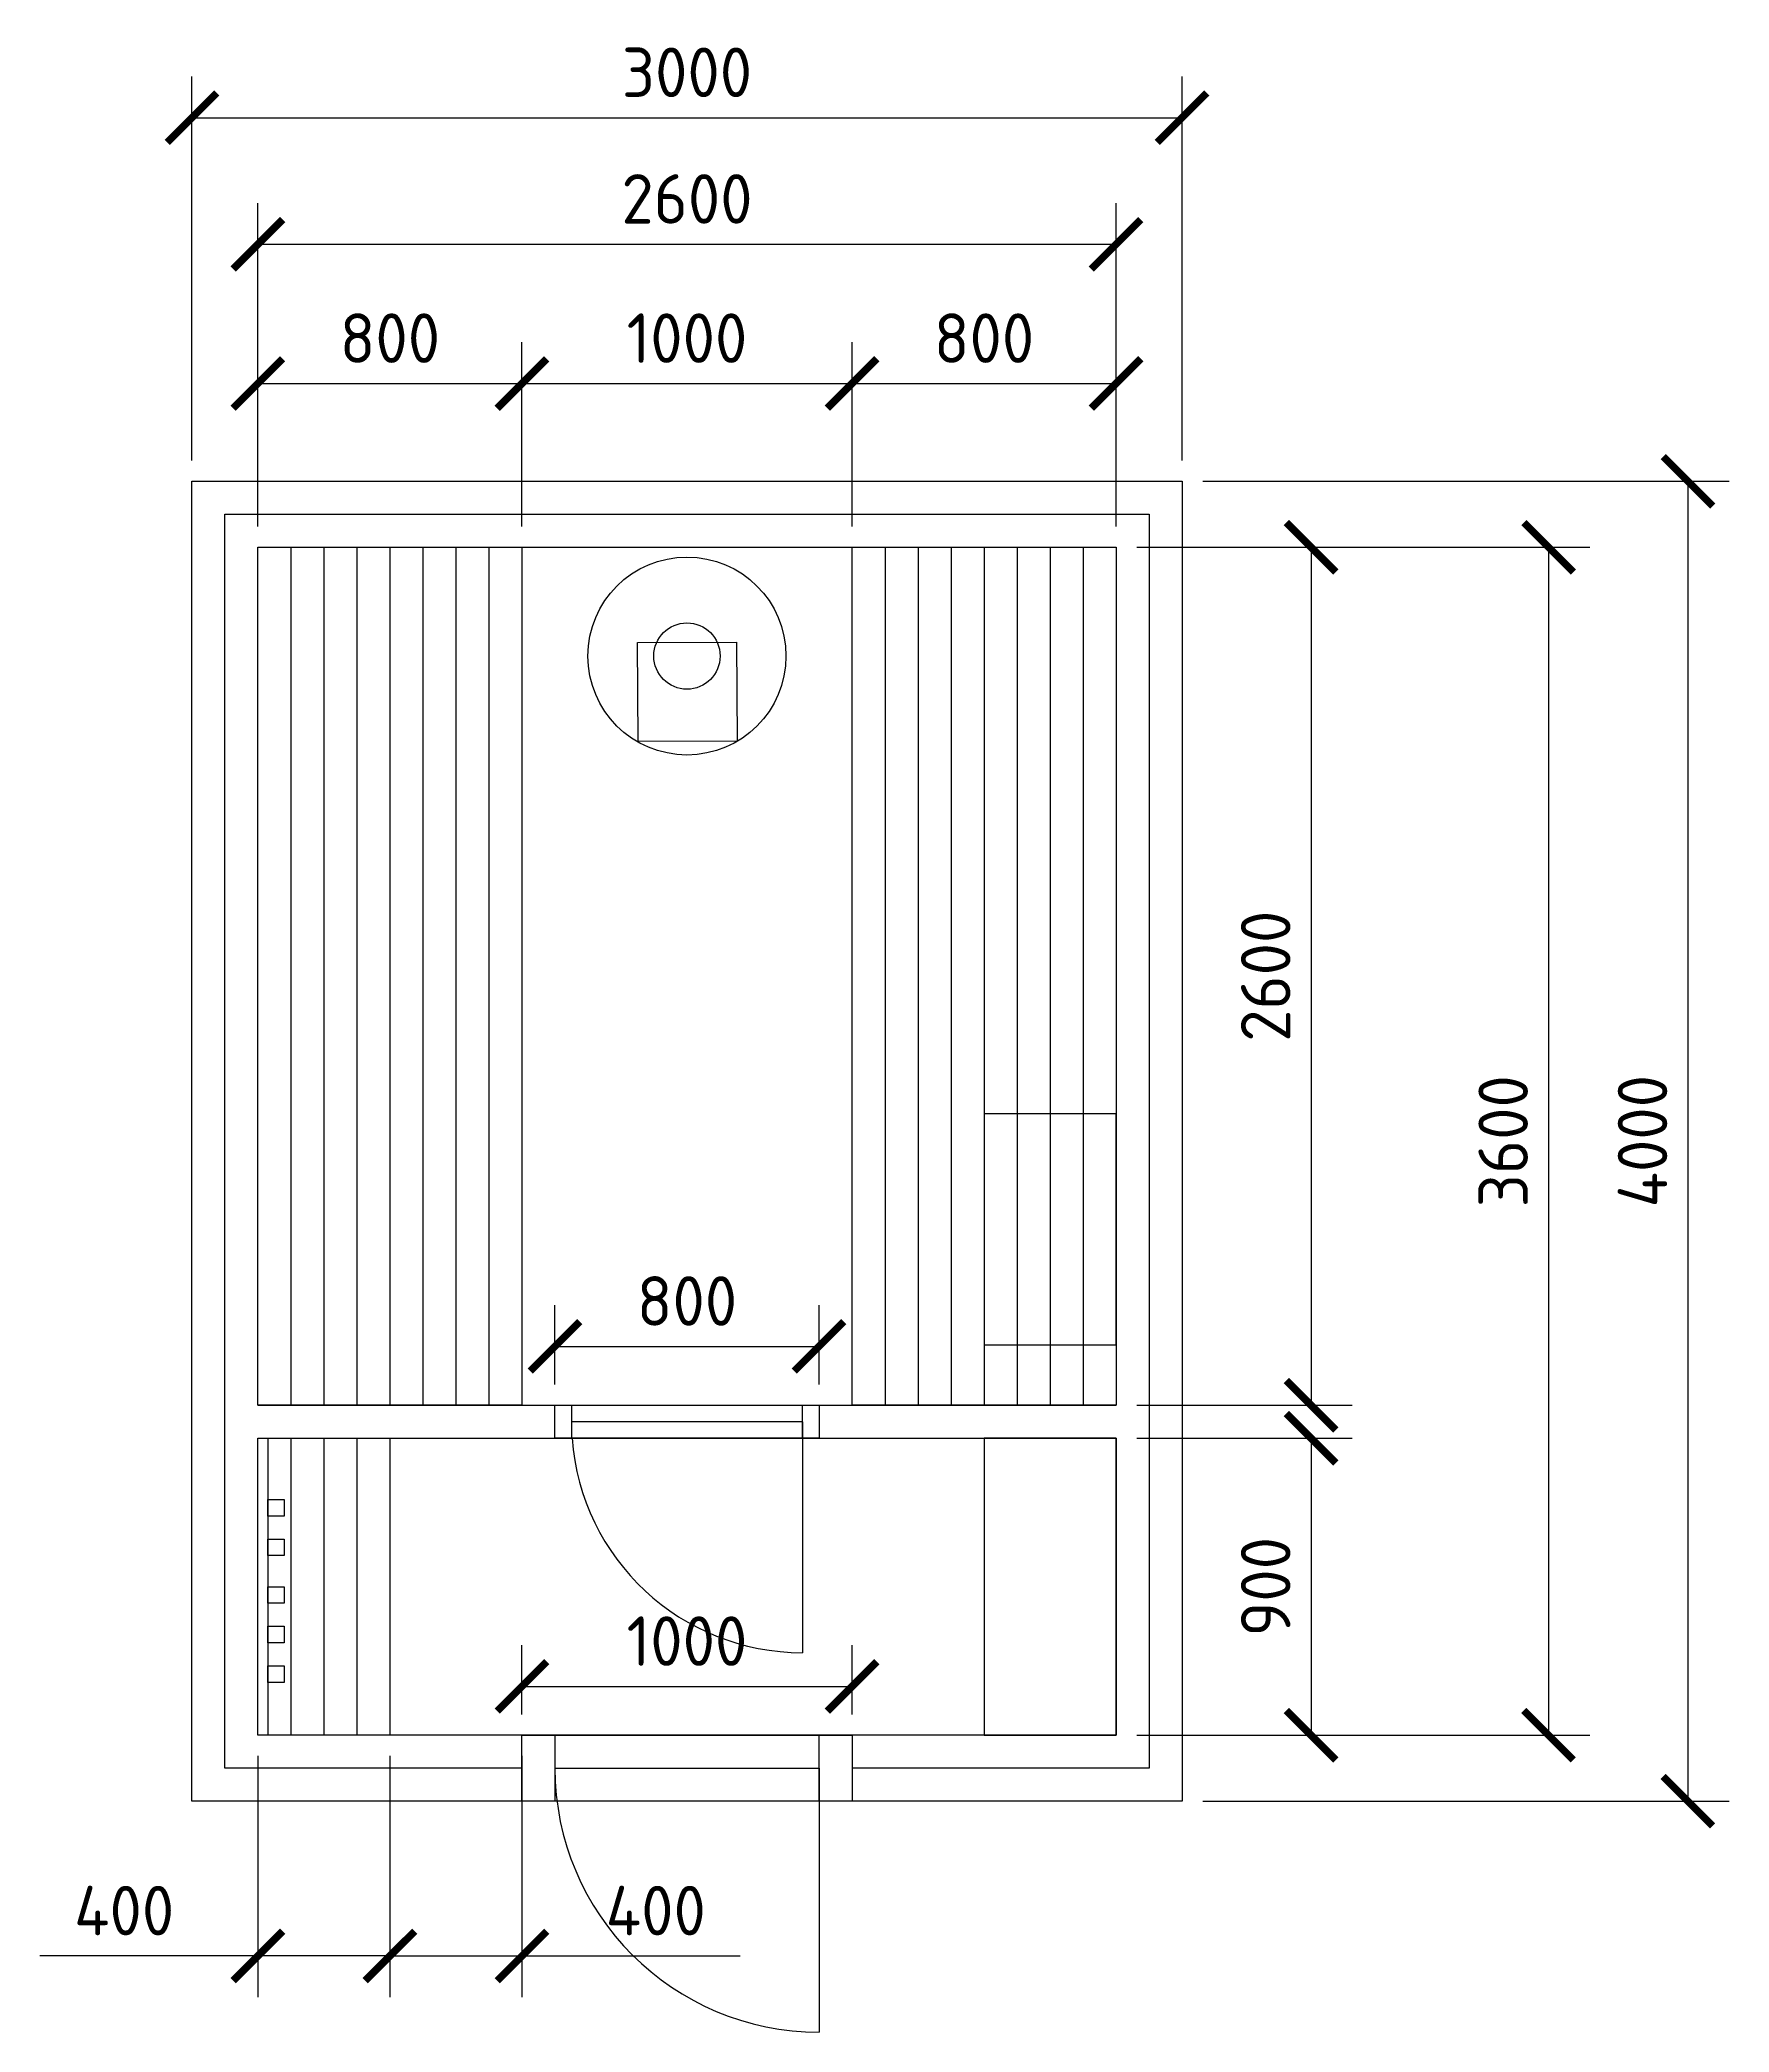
# Model space of a CAD drawing. Header units: millimetres. Extents: x -14813 to 141433, y -60308 to 84383.
# Drawn here: x -6347 to -1229, y 6888 to 12926 of the extents above; entities that cross this region are included whole.
import ezdxf

# ---------------------------------------------------------------- set-up
doc = ezdxf.new("R2010")
doc.units = ezdxf.units.MM
for name, color, linetype, lineweight in [('двери', 5, 'Continuous', 25), ('мебель', 44, 'Continuous', 25), ('оборудование', 30, 'Continuous', 25), ('размер', 1, 'Continuous', 25), ('стены', 7, 'Continuous', 25)]:
    doc.layers.add(name, color=color, linetype=linetype, lineweight=lineweight)
doc.styles.add('Аннотативный', font='')
doc.styles.get('Аннотативный').set_extended_font_data('GOST Common')
doc.dimstyles.new('Аннотативный', dxfattribs={"dimscale": 0, "dimtxt": 1.5, "dimasz": 1.5, "dimexe": 1.25, "dimexo": 0.625, "dimtad": 1, "dimdec": 0, "dimtxsty": 'Аннотативный', "dimblk": 'ARCHTICK', "dimcen": 2.5, "dimadec": 0, "dimazin": 0, "dimtfac": 1, "dimtdec": 0, "dimtmove": 0, "dimatfit": 3, "dimldrblk": 'CLOSEDBLANK', "dimfxl": 1, "dimarcsym": 0})

# ---------------------------------------------------------------- blocks, each defined once
blk = doc.blocks.new('_ArchTick')
at = {"color": 0, "linetype": 'ByBlock', "const_width": 0.15}
blk.add_lwpolyline([(-0.5, -0.5), (0.5, 0.5)], dxfattribs=at)
blk = doc.blocks.new('*D119')
at = {"layer": 'Defpoints', "color": 0, "transparency": 16777216}
for p in [(-2886.4, 12689.9), (-5886.4, 11588), (-2886.4, 11588)]:
    blk.add_point(p, dxfattribs=at)
at = {"layer": 'размер', "color": 0, "lineweight": -2, "transparency": 16777216}
for p, q in [((-5886.4, 11650.5), (-5886.4, 12814.9)), ((-2886.4, 11650.5), (-2886.4, 12814.9)), ((-5886.4, 12689.9), (-2886.4, 12689.9))]:
    blk.add_line(p, q, dxfattribs=at)
at = {"layer": 'размер', "color": 0, "lineweight": -2, "transparency": 16777216, "xscale": 150, "yscale": 150, "zscale": 150, "rotation": 180}
blk.add_blockref('_ArchTick', (-5886.4, 12689.9), dxfattribs=at)
at = {"layer": 'размер', "color": 0, "lineweight": -2, "transparency": 16777216, "xscale": 150, "yscale": 150, "zscale": 150}
blk.add_blockref('_ArchTick', (-2886.4, 12689.9), dxfattribs=at)
at = {"layer": 'размер', "color": 0, "transparency": 16777216, "insert": (-4386.4, 12827.4), "char_height": 150, "attachment_point": 5, "style": 'Аннотативный'}
blk.add_mtext('3000', dxfattribs=at)
blk = doc.blocks.new('_ClosedBlank')
at = {"color": 0, "linetype": 'ByBlock', "lineweight": -2}
for p, q in [((-1, 0.2), (0, 0)), ((-1, 0.2), (-1, -0.2)), ((0, 0), (-1, -0.2))]:
    blk.add_line(p, q, dxfattribs=at)
blk = doc.blocks.new('*D120')
at = {"layer": 'Defpoints', "color": 0, "transparency": 16777216}
for p in [(-3086.4, 12306.3), (-5686.4, 11388), (-3086.4, 11388)]:
    blk.add_point(p, dxfattribs=at)
at = {"layer": 'размер', "color": 0, "lineweight": -2, "transparency": 16777216}
for p, q in [((-5686.4, 11450.5), (-5686.4, 12431.3)), ((-3086.4, 11450.5), (-3086.4, 12431.3)), ((-5686.4, 12306.3), (-3086.4, 12306.3))]:
    blk.add_line(p, q, dxfattribs=at)
at = {"layer": 'размер', "color": 0, "lineweight": -2, "transparency": 16777216, "xscale": 150, "yscale": 150, "zscale": 150, "rotation": 180}
blk.add_blockref('_ArchTick', (-5686.4, 12306.3), dxfattribs=at)
at = {"layer": 'размер', "color": 0, "lineweight": -2, "transparency": 16777216, "xscale": 150, "yscale": 150, "zscale": 150}
blk.add_blockref('_ArchTick', (-3086.4, 12306.3), dxfattribs=at)
at = {"layer": 'размер', "color": 0, "transparency": 16777216, "insert": (-4386.4, 12443.8), "char_height": 150, "attachment_point": 5, "style": 'Аннотативный'}
blk.add_mtext('2600', dxfattribs=at)
blk = doc.blocks.new('*D121')
at = {"layer": 'Defpoints', "color": 0, "transparency": 16777216}
for p in [(-4886.4, 11884.4), (-5686.4, 11388), (-4886.4, 11388)]:
    blk.add_point(p, dxfattribs=at)
at = {"layer": 'размер', "color": 0, "lineweight": -2, "transparency": 16777216}
for p, q in [((-5686.4, 11450.5), (-5686.4, 12009.4)), ((-4886.4, 11450.5), (-4886.4, 12009.4)), ((-5686.4, 11884.4), (-4886.4, 11884.4))]:
    blk.add_line(p, q, dxfattribs=at)
at = {"layer": 'размер', "color": 0, "lineweight": -2, "transparency": 16777216, "xscale": 150, "yscale": 150, "zscale": 150, "rotation": 180}
blk.add_blockref('_ArchTick', (-5686.4, 11884.4), dxfattribs=at)
at = {"layer": 'размер', "color": 0, "lineweight": -2, "transparency": 16777216, "xscale": 150, "yscale": 150, "zscale": 150}
blk.add_blockref('_ArchTick', (-4886.4, 11884.4), dxfattribs=at)
at = {"layer": 'размер', "color": 0, "transparency": 16777216, "insert": (-5286.4, 12021.9), "char_height": 150, "attachment_point": 5, "style": 'Аннотативный'}
blk.add_mtext('800', dxfattribs=at)
blk = doc.blocks.new('*D122')
at = {"layer": 'Defpoints', "color": 0, "transparency": 16777216}
for p in [(-3886.4, 11884.4), (-4886.4, 11388), (-3886.4, 11388)]:
    blk.add_point(p, dxfattribs=at)
at = {"layer": 'размер', "color": 0, "lineweight": -2, "transparency": 16777216}
for p, q in [((-4886.4, 11450.5), (-4886.4, 12009.4)), ((-3886.4, 11450.5), (-3886.4, 12009.4)), ((-4886.4, 11884.4), (-3886.4, 11884.4))]:
    blk.add_line(p, q, dxfattribs=at)
at = {"layer": 'размер', "color": 0, "lineweight": -2, "transparency": 16777216, "xscale": 150, "yscale": 150, "zscale": 150, "rotation": 180}
blk.add_blockref('_ArchTick', (-4886.4, 11884.4), dxfattribs=at)
at = {"layer": 'размер', "color": 0, "lineweight": -2, "transparency": 16777216, "xscale": 150, "yscale": 150, "zscale": 150}
blk.add_blockref('_ArchTick', (-3886.4, 11884.4), dxfattribs=at)
at = {"layer": 'размер', "color": 0, "transparency": 16777216, "insert": (-4386.4, 12021.9), "char_height": 150, "attachment_point": 5, "style": 'Аннотативный'}
blk.add_mtext('1000', dxfattribs=at)
blk = doc.blocks.new('*D123')
at = {"layer": 'Defpoints', "color": 0, "transparency": 16777216}
for p in [(-3086.4, 11884.4), (-3886.4, 11388), (-3086.4, 11388)]:
    blk.add_point(p, dxfattribs=at)
at = {"layer": 'размер', "color": 0, "lineweight": -2, "transparency": 16777216}
for p, q in [((-3886.4, 11450.5), (-3886.4, 12009.4)), ((-3086.4, 11450.5), (-3086.4, 12009.4)), ((-3886.4, 11884.4), (-3086.4, 11884.4))]:
    blk.add_line(p, q, dxfattribs=at)
at = {"layer": 'размер', "color": 0, "lineweight": -2, "transparency": 16777216, "xscale": 150, "yscale": 150, "zscale": 150, "rotation": 180}
blk.add_blockref('_ArchTick', (-3886.4, 11884.4), dxfattribs=at)
at = {"layer": 'размер', "color": 0, "lineweight": -2, "transparency": 16777216, "xscale": 150, "yscale": 150, "zscale": 150}
blk.add_blockref('_ArchTick', (-3086.4, 11884.4), dxfattribs=at)
at = {"layer": 'размер', "color": 0, "transparency": 16777216, "insert": (-3486.4, 12021.9), "char_height": 150, "attachment_point": 5, "style": 'Аннотативный'}
blk.add_mtext('800', dxfattribs=at)
blk = doc.blocks.new('*D124')
at = {"layer": 'Defpoints', "color": 0, "transparency": 16777216}
for p in [(-3086.4, 11388), (-3086.4, 7788), (-1775.9, 7788)]:
    blk.add_point(p, dxfattribs=at)
at = {"layer": 'размер', "color": 0, "lineweight": -2, "transparency": 16777216}
for p, q in [((-3023.9, 11388), (-1650.9, 11388)), ((-1775.9, 11388), (-1775.9, 7788)), ((-3023.9, 7788), (-1650.9, 7788))]:
    blk.add_line(p, q, dxfattribs=at)
at = {"layer": 'размер', "color": 0, "lineweight": -2, "transparency": 16777216, "xscale": 150, "yscale": 150, "zscale": 150}
for p, rotation in [((-1775.9, 11388), 90), ((-1775.9, 7788), 270)]:
    blk.add_blockref('_ArchTick', p, dxfattribs=dict(at, rotation=rotation))
at = {"layer": 'размер', "color": 0, "transparency": 16777216, "insert": (-1913.4, 9588), "char_height": 150, "attachment_point": 5, "rotation": 90, "style": 'Аннотативный'}
blk.add_mtext('3600', dxfattribs=at)
blk = doc.blocks.new('*D125')
at = {"layer": 'Defpoints', "color": 0, "transparency": 16777216}
for p in [(-2886.4, 11588), (-2886.4, 7588), (-1353.8, 7588)]:
    blk.add_point(p, dxfattribs=at)
at = {"layer": 'размер', "color": 0, "lineweight": -2, "transparency": 16777216}
for p, q in [((-2823.9, 11588), (-1228.8, 11588)), ((-1353.8, 11588), (-1353.8, 7588)), ((-2823.9, 7588), (-1228.8, 7588))]:
    blk.add_line(p, q, dxfattribs=at)
at = {"layer": 'размер', "color": 0, "lineweight": -2, "transparency": 16777216, "xscale": 150, "yscale": 150, "zscale": 150}
for p, rotation in [((-1353.8, 11588), 90), ((-1353.8, 7588), 270)]:
    blk.add_blockref('_ArchTick', p, dxfattribs=dict(at, rotation=rotation))
at = {"layer": 'размер', "color": 0, "transparency": 16777216, "insert": (-1491.3, 9588), "char_height": 150, "attachment_point": 5, "rotation": 90, "style": 'Аннотативный'}
blk.add_mtext('4000', dxfattribs=at)
blk = doc.blocks.new('*D126')
at = {"layer": 'Defpoints', "color": 0, "transparency": 16777216}
for p in [(-3086.4, 11388), (-3086.4, 8788), (-2495.5, 8788)]:
    blk.add_point(p, dxfattribs=at)
at = {"layer": 'размер', "color": 0, "lineweight": -2, "transparency": 16777216}
for p, q in [((-3023.9, 11388), (-2370.5, 11388)), ((-2495.5, 11388), (-2495.5, 8788)), ((-3023.9, 8788), (-2370.5, 8788))]:
    blk.add_line(p, q, dxfattribs=at)
at = {"layer": 'размер', "color": 0, "lineweight": -2, "transparency": 16777216, "xscale": 150, "yscale": 150, "zscale": 150}
for p, rotation in [((-2495.5, 11388), 90), ((-2495.5, 8788), 270)]:
    blk.add_blockref('_ArchTick', p, dxfattribs=dict(at, rotation=rotation))
at = {"layer": 'размер', "color": 0, "transparency": 16777216, "insert": (-2633, 10088), "char_height": 150, "attachment_point": 5, "rotation": 90, "style": 'Аннотативный'}
blk.add_mtext('2600', dxfattribs=at)
blk = doc.blocks.new('*D127')
at = {"layer": 'Defpoints', "color": 0, "transparency": 16777216}
for p in [(-3086.4, 8688), (-3086.4, 7788), (-2495.5, 7788)]:
    blk.add_point(p, dxfattribs=at)
at = {"layer": 'размер', "color": 0, "lineweight": -2, "transparency": 16777216}
for p, q in [((-3023.9, 8688), (-2370.5, 8688)), ((-2495.5, 8688), (-2495.5, 7788)), ((-3023.9, 7788), (-2370.5, 7788))]:
    blk.add_line(p, q, dxfattribs=at)
at = {"layer": 'размер', "color": 0, "lineweight": -2, "transparency": 16777216, "xscale": 150, "yscale": 150, "zscale": 150}
for p, rotation in [((-2495.5, 8688), 90), ((-2495.5, 7788), 270)]:
    blk.add_blockref('_ArchTick', p, dxfattribs=dict(at, rotation=rotation))
at = {"layer": 'размер', "color": 0, "transparency": 16777216, "insert": (-2633, 8238), "char_height": 150, "attachment_point": 5, "rotation": 90, "style": 'Аннотативный'}
blk.add_mtext('900', dxfattribs=at)
blk = doc.blocks.new('*D128')
at = {"layer": 'Defpoints', "color": 0, "transparency": 16777216}
for p in [(-3986.4, 8966.4), (-4786.4, 8788), (-3986.4, 8788)]:
    blk.add_point(p, dxfattribs=at)
at = {"layer": 'размер', "color": 0, "lineweight": -2, "transparency": 16777216}
for p, q in [((-4786.4, 8850.5), (-4786.4, 9091.4)), ((-3986.4, 8850.5), (-3986.4, 9091.4)), ((-4786.4, 8966.4), (-3986.4, 8966.4))]:
    blk.add_line(p, q, dxfattribs=at)
at = {"layer": 'размер', "color": 0, "lineweight": -2, "transparency": 16777216, "xscale": 150, "yscale": 150, "zscale": 150, "rotation": 180}
blk.add_blockref('_ArchTick', (-4786.4, 8966.4), dxfattribs=at)
at = {"layer": 'размер', "color": 0, "lineweight": -2, "transparency": 16777216, "xscale": 150, "yscale": 150, "zscale": 150}
blk.add_blockref('_ArchTick', (-3986.4, 8966.4), dxfattribs=at)
at = {"layer": 'размер', "color": 0, "transparency": 16777216, "insert": (-4386.4, 9103.9), "char_height": 150, "attachment_point": 5, "style": 'Аннотативный'}
blk.add_mtext('800', dxfattribs=at)
blk = doc.blocks.new('*D129')
at = {"layer": 'Defpoints', "color": 0, "transparency": 16777216}
for p in [(-5686.4, 7788), (-5286.4, 7788), (-5686.4, 7118.9)]:
    blk.add_point(p, dxfattribs=at)
at = {"layer": 'размер', "color": 0, "lineweight": -2, "transparency": 16777216}
for p, q in [((-5686.4, 7725.5), (-5686.4, 6993.9)), ((-5286.4, 7725.5), (-5286.4, 6993.9)), ((-5686.4, 7118.9), (-6347.1, 7118.9)), ((-5286.4, 7118.9), (-5686.4, 7118.9))]:
    blk.add_line(p, q, dxfattribs=at)
at = {"layer": 'размер', "color": 0, "lineweight": -2, "transparency": 16777216, "xscale": 150, "yscale": 150, "zscale": 150, "rotation": 180}
blk.add_blockref('_ArchTick', (-5686.4, 7118.9), dxfattribs=at)
at = {"layer": 'размер', "color": 0, "lineweight": -2, "transparency": 16777216, "xscale": 150, "yscale": 150, "zscale": 150}
blk.add_blockref('_ArchTick', (-5286.4, 7118.9), dxfattribs=at)
at = {"layer": 'размер', "color": 0, "transparency": 16777216, "insert": (-6091.8, 7256.4), "char_height": 150, "attachment_point": 5, "style": 'Аннотативный'}
blk.add_mtext('400', dxfattribs=at)
blk = doc.blocks.new('*D130')
at = {"layer": 'Defpoints', "color": 0, "transparency": 16777216}
for p in [(-5286.4, 7788), (-4886.4, 7788), (-4886.4, 7118.9)]:
    blk.add_point(p, dxfattribs=at)
at = {"layer": 'размер', "color": 0, "lineweight": -2, "transparency": 16777216}
for p, q in [((-5286.4, 7725.5), (-5286.4, 6993.9)), ((-4886.4, 7725.5), (-4886.4, 6993.9)), ((-5286.4, 7118.9), (-4886.4, 7118.9)), ((-4886.4, 7118.9), (-4225.7, 7118.9))]:
    blk.add_line(p, q, dxfattribs=at)
at = {"layer": 'размер', "color": 0, "lineweight": -2, "transparency": 16777216, "xscale": 150, "yscale": 150, "zscale": 150, "rotation": 180}
blk.add_blockref('_ArchTick', (-5286.4, 7118.9), dxfattribs=at)
at = {"layer": 'размер', "color": 0, "lineweight": -2, "transparency": 16777216, "xscale": 150, "yscale": 150, "zscale": 150}
blk.add_blockref('_ArchTick', (-4886.4, 7118.9), dxfattribs=at)
at = {"layer": 'размер', "color": 0, "transparency": 16777216, "insert": (-4481, 7256.4), "char_height": 150, "attachment_point": 5, "style": 'Аннотативный'}
blk.add_mtext('400', dxfattribs=at)
blk = doc.blocks.new('*D131')
at = {"layer": 'Defpoints', "color": 0, "transparency": 16777216}
for p in [(-3886.4, 7935.7), (-4886.4, 7788), (-3886.4, 7788)]:
    blk.add_point(p, dxfattribs=at)
at = {"layer": 'размер', "color": 0, "lineweight": -2, "transparency": 16777216}
for p, q in [((-4886.4, 7850.5), (-4886.4, 8060.7)), ((-3886.4, 7850.5), (-3886.4, 8060.7)), ((-4886.4, 7935.7), (-3886.4, 7935.7))]:
    blk.add_line(p, q, dxfattribs=at)
at = {"layer": 'размер', "color": 0, "lineweight": -2, "transparency": 16777216, "xscale": 150, "yscale": 150, "zscale": 150, "rotation": 180}
blk.add_blockref('_ArchTick', (-4886.4, 7935.7), dxfattribs=at)
at = {"layer": 'размер', "color": 0, "lineweight": -2, "transparency": 16777216, "xscale": 150, "yscale": 150, "zscale": 150}
blk.add_blockref('_ArchTick', (-3886.4, 7935.7), dxfattribs=at)
at = {"layer": 'размер', "color": 0, "transparency": 16777216, "insert": (-4386.4, 8073.2), "char_height": 150, "attachment_point": 5, "style": 'Аннотативный'}
blk.add_mtext('1000', dxfattribs=at)

msp = doc.modelspace()

# ---------------------------------------------------------------- linework, layer by layer
at = {"layer": 'двери'}
for p, q in [((-4786.4, 7688), (-3986.4, 7688)), ((-3986.4, 7688), (-3986.4, 6888))]:
    msp.add_line(p, q, dxfattribs=at)
for points in [[(-4386.4, 8788), (-3986.4, 8788), (-3986.4, 8688), (-4786.4, 8688), (-4786.4, 8788), (-3986.4, 8788)], [(-4786.4, 8788), (-4736.4, 8788), (-4736.4, 8688), (-4786.4, 8688), (-4786.4, 8788)], [(-4036.4, 8788), (-3986.4, 8788), (-3986.4, 8688), (-4036.4, 8688), (-4036.4, 8788)], [(-4036.4, 8738), (-4736.4, 8738)], [(-4036.4, 8738), (-4036.4, 8038)], [(-4386.4, 7788), (-3886.4, 7788), (-3886.4, 7588), (-4886.4, 7588), (-4886.4, 7788), (-3886.4, 7788)], [(-4886.4, 7788), (-4786.4, 7788), (-4786.4, 7588), (-4886.4, 7588), (-4886.4, 7788)], [(-3986.4, 7788), (-3886.4, 7788), (-3886.4, 7588), (-3986.4, 7588), (-3986.4, 7788)]]:
    msp.add_lwpolyline(points, dxfattribs=at)
for centre, radius, start in [((-4036.4, 8738), 700, 184.09604), ((-3986.4, 7688), 800, 180)]:
    msp.add_arc(centre, radius, start, 270, dxfattribs=at)
at = {"layer": 'мебель'}
for p, q in [((-5586.4, 11388), (-5586.4, 8788)), ((-5586.4, 11388), (-5586.4, 8788)), ((-5486.4, 11388), (-5486.4, 8788)), ((-5386.4, 11388), (-5386.4, 8788)), ((-5386.4, 11388), (-5386.4, 8788)), ((-5386.4, 11388), (-5386.4, 8788)), ((-5286.4, 11388), (-5286.4, 8788)), ((-5186.4, 11388), (-5186.4, 8788)), ((-5086.4, 11388), (-5086.4, 8788)), ((-4986.4, 11388), (-4986.4, 8788)), ((-3786.4, 11388), (-3786.4, 8788)), ((-3786.4, 11388), (-3786.4, 8788)), ((-3686.4, 11388), (-3686.4, 8788)), ((-3586.4, 11388), (-3586.4, 8788)), ((-3586.4, 11388), (-3586.4, 8788)), ((-3586.4, 11388), (-3586.4, 8788)), ((-3486.4, 11388), (-3486.4, 8788)), ((-3386.4, 11388), (-3386.4, 8788)), ((-3286.4, 11388), (-3286.4, 8788)), ((-3186.4, 11388), (-3186.4, 8788)), ((-5586.4, 8688), (-5586.4, 7788)), ((-5486.4, 8688), (-5486.4, 7788)), ((-5386.4, 8688), (-5386.4, 7788))]:
    msp.add_line(p, q, dxfattribs=at)
for points in [[(-5686.4, 11388), (-4886.4, 11388), (-4886.4, 8788), (-5686.4, 8788), (-5686.4, 11388)], [(-3886.4, 11388), (-3086.4, 11388), (-3086.4, 8788), (-3886.4, 8788), (-3886.4, 11388)], [(-5686.4, 8688), (-5286.4, 8688), (-5286.4, 7788), (-5686.4, 7788), (-5686.4, 8688)], [(-5686.4, 8688), (-5656.4, 8688), (-5656.4, 7788), (-5686.4, 7788), (-5686.4, 8688)], [(-3086.4, 8688), (-3486.4, 8688), (-3486.4, 7788), (-3086.4, 7788), (-3086.4, 8688)], [(-5656.4, 8502.1), (-5606.4, 8502.1), (-5606.4, 8452.1), (-5656.4, 8452.1), (-5656.4, 8502.1)], [(-5656.4, 8382.1), (-5606.4, 8382.1), (-5606.4, 8332.1), (-5656.4, 8332.1), (-5656.4, 8382.1)], [(-5656.4, 8238), (-5606.4, 8238), (-5606.4, 8188), (-5656.4, 8188), (-5656.4, 8238)], [(-5656.4, 8238), (-5606.4, 8238), (-5606.4, 8188), (-5656.4, 8188), (-5656.4, 8238)], [(-5656.4, 8238), (-5606.4, 8238), (-5606.4, 8188), (-5656.4, 8188), (-5656.4, 8238)], [(-5656.4, 8118), (-5606.4, 8118), (-5606.4, 8068), (-5656.4, 8068), (-5656.4, 8118)], [(-5656.4, 7998), (-5606.4, 7998), (-5606.4, 7948), (-5656.4, 7948), (-5656.4, 7998)]]:
    msp.add_lwpolyline(points, dxfattribs=at)
at = {"layer": 'оборудование'}
for points in [[(-4535.9, 11099.2), (-4235.9, 11100.6), (-4234.5, 10800.6), (-4534.5, 10799.2), (-4535.9, 11099.2)], [(-3086.4, 9670.9), (-3486.4, 9670.9), (-3486.4, 8970.9), (-3086.4, 8970.9), (-3086.4, 9670.9)]]:
    msp.add_lwpolyline(points, dxfattribs=at)
for radius in [300, 100.5]:
    msp.add_circle((-4386.4, 11058.5), radius, dxfattribs=at)
at = {"layer": 'стены'}
for points in [[(-5886.4, 11588), (-2886.4, 11588), (-2886.4, 7588), (-5886.4, 7588), (-5886.4, 11588)], [(-4886.4, 7688), (-5786.4, 7688), (-5786.4, 11488), (-2986.4, 11488), (-2986.4, 7688), (-3886.4, 7688)], [(-5686.4, 8788), (-5686.4, 11388), (-3086.4, 11388), (-3086.4, 8788)], [(-5686.4, 8788), (-3086.4, 8788)], [(-3086.4, 8688), (-3086.4, 7788), (-5686.4, 7788), (-5686.4, 8688)], [(-5686.4, 8688), (-3086.4, 8688)]]:
    msp.add_lwpolyline(points, dxfattribs=at)

# ---------------------------------------------------------------- dimensions: what is measured, and where the dimension line sits
at = {"layer": 'размер'}
for base, p1, p2, picture, middle in [((-2886.4, 12689.9), (-5886.4, 11588), (-2886.4, 11588), '*D119', (-4386.4, 12827.4)), ((-3086.4, 12306.3), (-5686.4, 11388), (-3086.4, 11388), '*D120', (-4386.4, 12443.8)), ((-4886.4, 11884.4), (-5686.4, 11388), (-4886.4, 11388), '*D121', (-5286.4, 12021.9)), ((-3886.4, 11884.4), (-4886.4, 11388), (-3886.4, 11388), '*D122', (-4386.4, 12021.9)), ((-3086.4, 11884.4), (-3886.4, 11388), (-3086.4, 11388), '*D123', (-3486.4, 12021.9)), ((-3986.4, 8966.4), (-4786.4, 8788), (-3986.4, 8788), '*D128', (-4386.4, 9103.9)), ((-3886.4, 7935.7), (-4886.4, 7788), (-3886.4, 7788), '*D131', (-4386.4, 8073.2)), ((-5686.4, 7118.9), (-5286.4, 7788), (-5686.4, 7788), '*D129', (-6091.8, 7256.4)), ((-4886.4, 7118.9), (-5286.4, 7788), (-4886.4, 7788), '*D130', (-4481, 7256.4))]:
    dim = msp.add_linear_dim(base=base, p1=p1, p2=p2, dimstyle='Аннотативный', dxfattribs=at)
    dim.commit()
    dim.dimension.update_dxf_attribs({"geometry": picture, "text_midpoint": middle})
for base, p1, p2, picture, middle in [((-1353.8, 7588), (-2886.4, 11588), (-2886.4, 7588), '*D125', (-1491.3, 9588)), ((-1775.9, 7788), (-3086.4, 11388), (-3086.4, 7788), '*D124', (-1913.4, 9588)), ((-2495.5, 8788), (-3086.4, 11388), (-3086.4, 8788), '*D126', (-2633, 10088)), ((-2495.5, 7788), (-3086.4, 8688), (-3086.4, 7788), '*D127', (-2633, 8238))]:
    dim = msp.add_linear_dim(base=base, p1=p1, p2=p2, angle=90, dimstyle='Аннотативный', dxfattribs=at)
    dim.commit()
    dim.dimension.update_dxf_attribs({"geometry": picture, "text_midpoint": middle})

doc.saveas('drawing.dxf')
